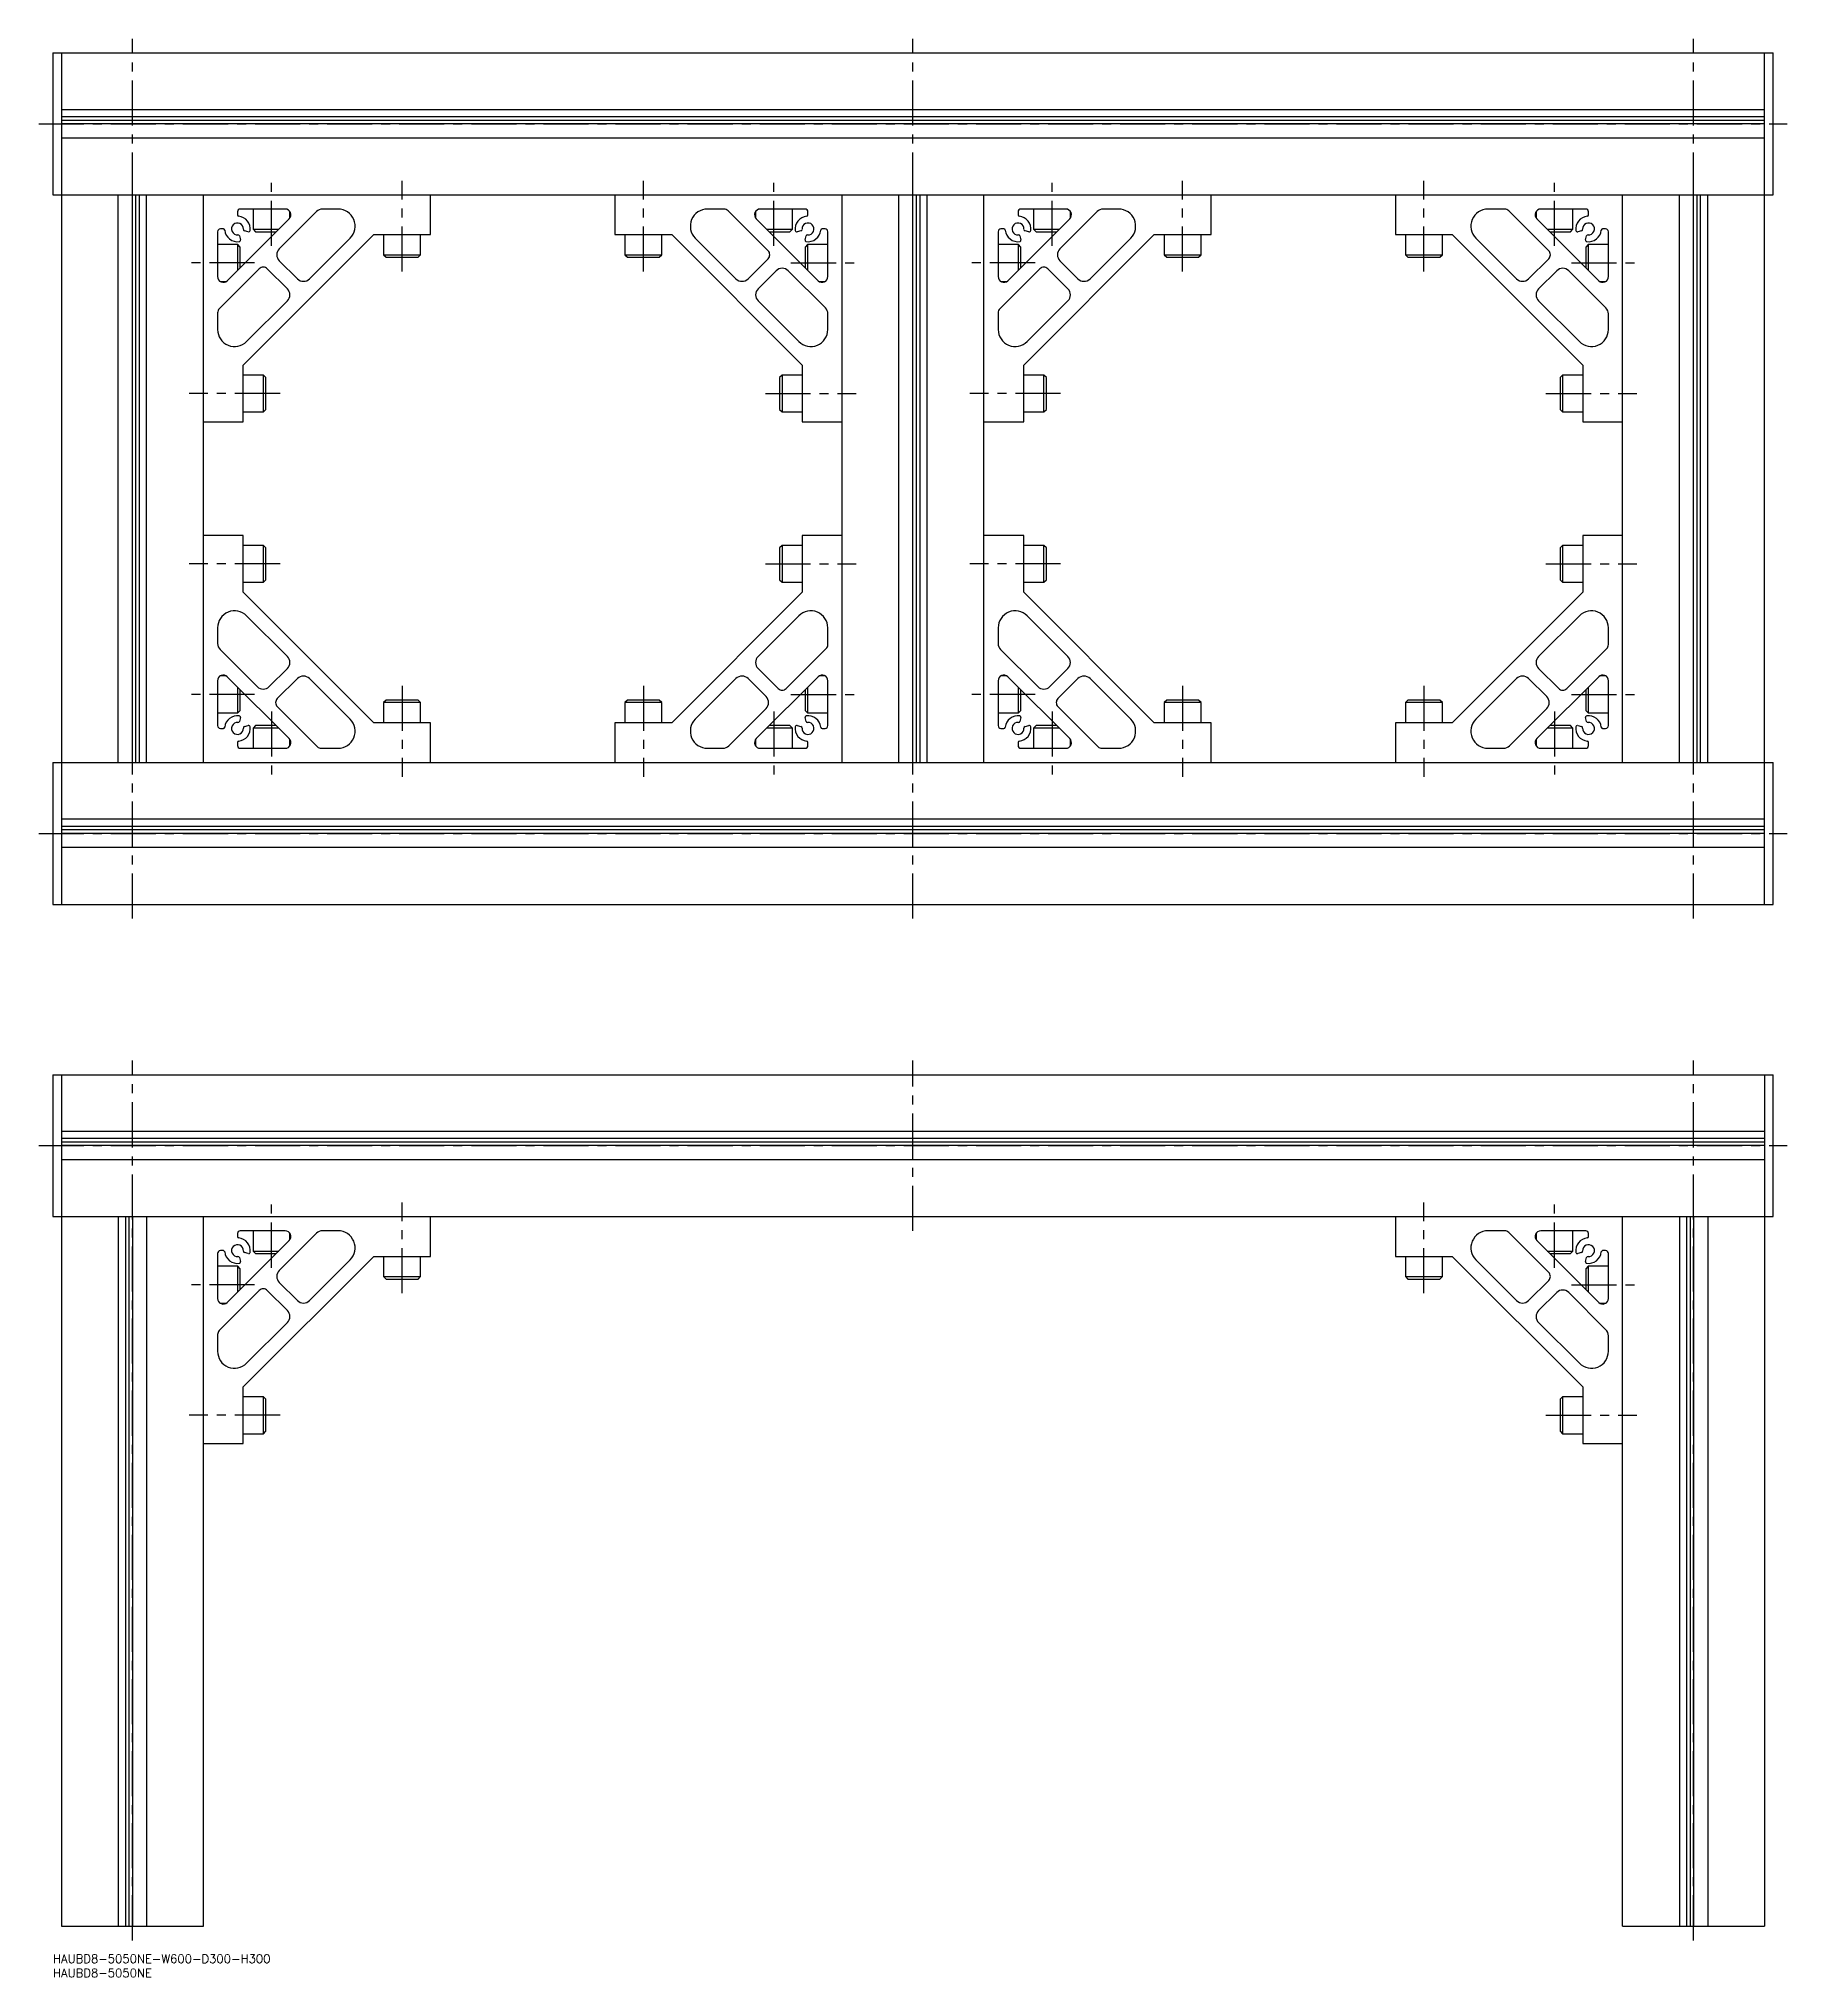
# Model space of a CAD drawing. Extents: x -5 to 1081, y -8 to 675.
# Drawn here: x -5 to 611, y -8 to 675 of the extents above; entities that cross this region are included whole.
import ezdxf

# ---------------------------------------------------------------- set-up
doc = ezdxf.new("R2010")
doc.units = 0
doc.header["$LTSCALE"] = 0.5
doc.linetypes.add('CENTER', pattern=[50.8, 31.75, -6.35, 6.35, -6.35])
for name, color, linetype in [('MSM_CENTER', 1, 'CENTER'), ('MSM_CONTINUOUS', 7, 'CONTINUOUS'), ('MSM_PART_NUMBER', 7, 'CONTINUOUS')]:
    doc.layers.add(name, color=color, linetype=linetype)
doc.styles.get("Standard").update_dxf_attribs({"font": 'txt.shx', "height": 3, "bigfont": 'bigfont.shx'})

# ---------------------------------------------------------------- blocks, each defined once
blk = doc.blocks.new('*U8')
at = {"layer": 'MSM_PART_NUMBER'}
blk.add_text('HAUBD8-5050NE-W600-D300-H300', height=3, dxfattribs=at).set_placement((0, -3))
blk = doc.blocks.new('*U9')
at = {"layer": 'MSM_PART_NUMBER'}
blk.add_text('HAUBD8-5050NE', height=3, dxfattribs=at).set_placement((0, -8))

msp = doc.modelspace()

# ---------------------------------------------------------------- linework, layer by layer
at = {"layer": 'MSM_CENTER'}
for p, q in [((28, 365), (28, 675)), ((303, 365), (303, 675)), ((578, 365), (578, 675)), ((-5, 645), (611, 645)), ((77, 602), (77, 625)), ((123, 593), (123, 625)), ((208, 593), (208, 625)), ((254, 602), (254, 625)), ((352, 602), (352, 625)), ((398, 593), (398, 625)), ((483, 593), (483, 625)), ((529, 602), (529, 625)), ((71, 596), (48, 596)), ((260, 596), (283, 596)), ((346, 596), (323, 596)), ((535, 596), (558, 596)), ((80, 550), (48, 550)), ((251, 550), (283, 550)), ((355, 550), (323, 550)), ((526, 550), (558, 550)), ((80, 490), (48, 490)), ((251, 490), (283, 490)), ((355, 490), (323, 490)), ((526, 490), (558, 490)), ((71, 444), (48, 444)), ((123, 447), (123, 415)), ((208, 447), (208, 415)), ((260, 444), (283, 444)), ((346, 444), (323, 444)), ((398, 447), (398, 415)), ((483, 447), (483, 415)), ((535, 444), (558, 444)), ((77, 438), (77, 415)), ((254, 438), (254, 415)), ((352, 438), (352, 415)), ((529, 438), (529, 415)), ((-5, 395), (611, 395)), ((28, 5), (28, 315)), ((303, 255), (303, 315)), ((578, 5), (578, 315)), ((-5, 285), (611, 285)), ((77, 242), (77, 265)), ((123, 233), (123, 265)), ((483, 233), (483, 265)), ((529, 242), (529, 265)), ((71, 236), (48, 236)), ((535, 236), (558, 236)), ((80, 190), (48, 190)), ((526, 190), (558, 190))]:
    msp.add_line(p, q, dxfattribs=at)
at = {"layer": 'MSM_CONTINUOUS'}
for p, q in [((0, 670), (606, 670)), ((0, 670), (0, 620)), ((3, 670), (3, 370)), ((603, 370), (603, 670)), ((606, 620), (606, 670)), ((603, 650), (3, 650)), ((603, 647.5), (3, 647.5)), ((603, 646.22), (3, 646.22)), ((603, 645), (3, 645)), ((603, 640), (3, 640)), ((0, 620), (606, 620)), ((23, 420), (23, 620)), ((28, 420), (28, 620)), ((29.22, 420), (29.22, 620)), ((30.5, 420), (30.5, 620)), ((33, 420), (33, 620)), ((53, 420), (53, 620)), ((81.82, 615), (66, 615)), ((70.5, 615), (70.5, 607.87)), ((100.45, 615), (94.96, 615)), ((133, 606), (133, 620)), ((198, 620), (198, 606)), ((236.45, 615), (230.55, 615)), ((265, 615), (249.18, 615)), ((260.5, 607.87), (260.5, 615)), ((278, 420), (278, 620)), ((298, 420), (298, 620)), ((303, 420), (303, 620)), ((304.22, 420), (304.22, 620)), ((305.5, 420), (305.5, 620)), ((308, 420), (308, 620)), ((328, 420), (328, 620)), ((356.82, 615), (341, 615)), ((345.5, 615), (345.5, 607.87)), ((375.45, 615), (369.96, 615)), ((408, 606), (408, 620)), ((473, 620), (473, 606)), ((511.45, 615), (505.55, 615)), ((540, 615), (524.18, 615)), ((535.5, 607.87), (535.5, 615)), ((553, 420), (553, 620)), ((573, 420), (573, 620)), ((578, 420), (578, 620)), ((579.22, 420), (579.22, 620)), ((580.5, 420), (580.5, 620)), ((583, 420), (583, 620)), ((60.03, 608), (59, 608)), ((61.41, 589.76), (83.24, 611.59)), ((65, 614), (65, 612.97)), ((92.84, 614.12), (79.75, 601.03)), ((83.5, 611.91), (83.5, 614.09)), ((251.96, 600.32), (237.86, 614.41)), ((247.5, 614.09), (247.5, 611.91)), ((247.76, 611.59), (269.59, 589.76)), ((266, 612.97), (266, 614)), ((272, 608), (270.97, 608)), ((335.03, 608), (334, 608)), ((336.41, 589.76), (358.24, 611.59)), ((340, 614), (340, 612.97)), ((367.84, 614.12), (354.75, 601.03)), ((358.5, 611.91), (358.5, 614.09)), ((526.96, 600.32), (512.86, 614.41)), ((522.5, 614.09), (522.5, 611.91)), ((522.76, 611.59), (544.59, 589.76)), ((541, 612.97), (541, 614)), ((547, 608), (545.97, 608)), ((58, 607), (58, 591.18)), ((65.13, 602.5), (58, 602.5)), ((66, 601.63), (65.13, 602.5)), ((65.13, 593.48), (65.13, 602.5)), ((65.66, 605.54), (66.03, 604.17)), ((66, 594.35), (66, 601.63)), ((67, 559.99), (113.01, 606)), ((68.83, 606.97), (67.46, 607.34)), ((70.5, 607.87), (71.37, 607)), ((70.5, 607.87), (79.52, 607.87)), ((71.37, 607), (78.65, 607)), ((90.36, 590.42), (104.69, 604.76)), ((113.01, 606), (133, 606)), ((116.5, 606), (116.5, 598.87)), ((129.5, 598.87), (129.5, 606)), ((198, 606), (217.99, 606)), ((201.5, 606), (201.5, 598.87)), ((214.5, 598.87), (214.5, 606)), ((217.99, 606), (264, 559.99)), ((226.31, 604.76), (240.64, 590.42)), ((251.48, 607.87), (260.5, 607.87)), ((252.35, 607), (259.63, 607)), ((259.63, 607), (260.5, 607.87)), ((263.54, 607.34), (262.17, 606.97)), ((264.97, 604.17), (265.34, 605.54)), ((265.87, 602.5), (265, 601.63)), ((265, 601.63), (265, 594.35)), ((273, 602.5), (265.87, 602.5)), ((265.87, 602.5), (265.87, 593.48)), ((273, 591.18), (273, 607)), ((333, 607), (333, 591.18)), ((340.13, 602.5), (333, 602.5)), ((341, 601.63), (340.13, 602.5)), ((340.13, 593.48), (340.13, 602.5)), ((340.66, 605.54), (341.03, 604.17)), ((341, 594.35), (341, 601.63)), ((342, 559.99), (388.01, 606)), ((343.83, 606.97), (342.46, 607.34)), ((345.5, 607.87), (346.37, 607)), ((345.5, 607.87), (354.52, 607.87)), ((346.37, 607), (353.65, 607)), ((365.36, 590.42), (379.69, 604.76)), ((388.01, 606), (408, 606)), ((391.5, 606), (391.5, 598.87)), ((404.5, 598.87), (404.5, 606)), ((473, 606), (492.99, 606)), ((476.5, 606), (476.5, 598.87)), ((489.5, 598.87), (489.5, 606)), ((492.99, 606), (539, 559.99)), ((501.31, 604.76), (515.64, 590.42)), ((526.48, 607.87), (535.5, 607.87)), ((527.35, 607), (534.63, 607)), ((534.63, 607), (535.5, 607.87)), ((538.54, 607.34), (537.17, 606.97)), ((539.97, 604.17), (540.34, 605.54)), ((540.87, 602.5), (540, 601.63)), ((540, 601.63), (540, 594.35)), ((548, 602.5), (540.87, 602.5)), ((540.87, 602.5), (540.87, 593.48)), ((548, 591.18), (548, 607)), ((79.75, 596.79), (86.11, 590.42)), ((116.5, 598.87), (117.37, 598)), ((116.5, 598.87), (129.5, 598.87)), ((117.37, 598), (128.63, 598)), ((128.63, 598), (129.5, 598.87)), ((201.5, 598.87), (202.37, 598)), ((201.5, 598.87), (214.5, 598.87)), ((202.37, 598), (213.63, 598)), ((213.63, 598), (214.5, 598.87)), ((244.89, 590.42), (251.96, 597.49)), ((354.75, 596.79), (361.11, 590.42)), ((391.5, 598.87), (392.37, 598)), ((391.5, 598.87), (404.5, 598.87)), ((392.37, 598), (403.63, 598)), ((403.63, 598), (404.5, 598.87)), ((476.5, 598.87), (477.37, 598)), ((476.5, 598.87), (489.5, 598.87)), ((477.37, 598), (488.63, 598)), ((488.63, 598), (489.5, 598.87)), ((519.89, 590.42), (526.96, 597.49)), ((72.68, 593.96), (58.59, 579.86)), ((58.91, 589.5), (61.09, 589.5)), ((82.58, 586.89), (75.51, 593.96)), ((254.79, 593.25), (248.42, 586.89)), ((272.12, 580.16), (259.03, 593.25)), ((269.91, 589.5), (272.09, 589.5)), ((347.68, 593.96), (333.59, 579.86)), ((333.91, 589.5), (336.09, 589.5)), ((357.58, 586.89), (350.51, 593.96)), ((529.79, 593.25), (523.42, 586.89)), ((547.12, 580.16), (534.03, 593.25)), ((544.91, 589.5), (547.09, 589.5)), ((68.24, 568.31), (82.58, 582.64)), ((248.42, 582.64), (262.76, 568.31)), ((343.24, 568.31), (357.58, 582.64)), ((523.42, 582.64), (537.76, 568.31)), ((58, 578.45), (58, 572.55)), ((273, 572.55), (273, 578.04)), ((333, 578.45), (333, 572.55)), ((548, 572.55), (548, 578.04)), ((67, 540), (67, 559.99)), ((74.13, 556.5), (67, 556.5)), ((75, 555.63), (74.13, 556.5)), ((74.13, 543.5), (74.13, 556.5)), ((75, 544.37), (75, 555.63)), ((256.87, 556.5), (256, 555.63)), ((256, 555.63), (256, 544.37)), ((264, 556.5), (256.87, 556.5)), ((256.87, 556.5), (256.87, 543.5)), ((264, 559.99), (264, 540)), ((342, 540), (342, 559.99)), ((349.13, 556.5), (342, 556.5)), ((350, 555.63), (349.13, 556.5)), ((349.13, 543.5), (349.13, 556.5)), ((350, 544.37), (350, 555.63)), ((531.87, 556.5), (531, 555.63)), ((531, 555.63), (531, 544.37)), ((539, 556.5), (531.87, 556.5)), ((531.87, 556.5), (531.87, 543.5)), ((539, 559.99), (539, 540)), ((53, 540), (67, 540)), ((67, 543.5), (74.13, 543.5)), ((74.13, 543.5), (75, 544.37)), ((256, 544.37), (256.87, 543.5)), ((256.87, 543.5), (264, 543.5)), ((264, 540), (278, 540)), ((328, 540), (342, 540)), ((342, 543.5), (349.13, 543.5)), ((349.13, 543.5), (350, 544.37)), ((531, 544.37), (531.87, 543.5)), ((531.87, 543.5), (539, 543.5)), ((539, 540), (553, 540)), ((67, 500), (53, 500)), ((67, 480.01), (67, 500)), ((278, 500), (264, 500)), ((264, 500), (264, 480.01)), ((342, 500), (328, 500)), ((342, 480.01), (342, 500)), ((553, 500), (539, 500)), ((539, 500), (539, 480.01)), ((74.13, 496.5), (67, 496.5)), ((75, 495.63), (74.13, 496.5)), ((74.13, 483.5), (74.13, 496.5)), ((75, 484.37), (75, 495.63)), ((256.87, 496.5), (256, 495.63)), ((256, 495.63), (256, 484.37)), ((264, 496.5), (256.87, 496.5)), ((256.87, 496.5), (256.87, 483.5)), ((349.13, 496.5), (342, 496.5)), ((350, 495.63), (349.13, 496.5)), ((349.13, 483.5), (349.13, 496.5)), ((350, 484.37), (350, 495.63)), ((531.87, 496.5), (531, 495.63)), ((531, 495.63), (531, 484.37)), ((539, 496.5), (531.87, 496.5)), ((531.87, 496.5), (531.87, 483.5)), ((67, 483.5), (74.13, 483.5)), ((113.01, 434), (67, 480.01)), ((74.13, 483.5), (75, 484.37)), ((264, 480.01), (217.99, 434)), ((256, 484.37), (256.87, 483.5)), ((256.87, 483.5), (264, 483.5)), ((342, 483.5), (349.13, 483.5)), ((388.01, 434), (342, 480.01)), ((349.13, 483.5), (350, 484.37)), ((539, 480.01), (492.99, 434)), ((531, 484.37), (531.87, 483.5)), ((531.87, 483.5), (539, 483.5)), ((82.58, 457.36), (68.24, 471.69)), ((262.76, 471.69), (248.42, 457.36)), ((357.58, 457.36), (343.24, 471.69)), ((537.76, 471.69), (523.42, 457.36)), ((58, 467.45), (58, 461.96)), ((273, 461.55), (273, 467.45)), ((333, 467.45), (333, 461.96)), ((548, 461.55), (548, 467.45)), ((58.88, 459.84), (71.97, 446.75)), ((258.32, 446.04), (272.41, 460.14)), ((333.88, 459.84), (346.97, 446.75)), ((533.32, 446.04), (547.41, 460.14)), ((76.21, 446.75), (82.58, 453.11)), ((248.42, 453.11), (255.49, 446.04)), ((351.21, 446.75), (357.58, 453.11)), ((523.42, 453.11), (530.49, 446.04)), ((58, 448.82), (58, 433)), ((61.09, 450.5), (58.91, 450.5)), ((83.24, 428.41), (61.41, 450.24)), ((65.13, 437.5), (65.13, 446.52)), ((66, 438.37), (66, 445.65)), ((86.11, 449.58), (79.04, 442.51)), ((104.69, 435.24), (90.36, 449.58)), ((240.64, 449.58), (226.31, 435.24)), ((251.25, 443.21), (244.89, 449.58)), ((269.59, 450.24), (247.76, 428.41)), ((265, 445.65), (265, 438.37)), ((265.87, 446.52), (265.87, 437.5)), ((272.09, 450.5), (269.91, 450.5)), ((273, 433), (273, 448.82)), ((333, 448.82), (333, 433)), ((336.09, 450.5), (333.91, 450.5)), ((358.24, 428.41), (336.41, 450.24)), ((340.13, 437.5), (340.13, 446.52)), ((341, 438.37), (341, 445.65)), ((361.11, 449.58), (354.04, 442.51)), ((379.69, 435.24), (365.36, 449.58)), ((515.64, 449.58), (501.31, 435.24)), ((526.25, 443.21), (519.89, 449.58)), ((544.59, 450.24), (522.76, 428.41)), ((540, 445.65), (540, 438.37)), ((540.87, 446.52), (540.87, 437.5)), ((547.09, 450.5), (544.91, 450.5)), ((548, 433), (548, 448.82)), ((58, 437.5), (65.13, 437.5)), ((65.13, 437.5), (66, 438.37)), ((79.04, 439.68), (93.14, 425.59)), ((117.37, 442), (116.5, 441.13)), ((116.5, 441.13), (116.5, 434)), ((129.5, 441.13), (116.5, 441.13)), ((128.63, 442), (117.37, 442)), ((129.5, 441.13), (128.63, 442)), ((129.5, 434), (129.5, 441.13)), ((202.37, 442), (201.5, 441.13)), ((201.5, 441.13), (201.5, 434)), ((214.5, 441.13), (201.5, 441.13)), ((213.63, 442), (202.37, 442)), ((214.5, 441.13), (213.63, 442)), ((214.5, 434), (214.5, 441.13)), ((238.16, 425.88), (251.25, 438.97)), ((265, 438.37), (265.87, 437.5)), ((265.87, 437.5), (273, 437.5)), ((333, 437.5), (340.13, 437.5)), ((340.13, 437.5), (341, 438.37)), ((354.04, 439.68), (368.14, 425.59)), ((392.37, 442), (391.5, 441.13)), ((391.5, 441.13), (391.5, 434)), ((404.5, 441.13), (391.5, 441.13)), ((403.63, 442), (392.37, 442)), ((404.5, 441.13), (403.63, 442)), ((404.5, 434), (404.5, 441.13)), ((477.37, 442), (476.5, 441.13)), ((476.5, 441.13), (476.5, 434)), ((489.5, 441.13), (476.5, 441.13)), ((488.63, 442), (477.37, 442)), ((489.5, 441.13), (488.63, 442)), ((489.5, 434), (489.5, 441.13)), ((513.16, 425.88), (526.25, 438.97)), ((540, 438.37), (540.87, 437.5)), ((540.87, 437.5), (548, 437.5)), ((59, 432), (60.03, 432)), ((66.03, 435.83), (65.66, 434.46)), ((67.46, 432.66), (68.83, 433.03)), ((71.37, 433), (70.5, 432.13)), ((70.5, 432.13), (70.5, 425)), ((79.52, 432.13), (70.5, 432.13)), ((78.65, 433), (71.37, 433)), ((133, 434), (113.01, 434)), ((133, 420), (133, 434)), ((198, 434), (198, 420)), ((217.99, 434), (198, 434)), ((260.5, 432.13), (251.48, 432.13)), ((259.63, 433), (252.35, 433)), ((260.5, 432.13), (259.63, 433)), ((260.5, 425), (260.5, 432.13)), ((262.17, 433.03), (263.54, 432.66)), ((265.34, 434.46), (264.97, 435.83)), ((270.97, 432), (272, 432)), ((334, 432), (335.03, 432)), ((341.03, 435.83), (340.66, 434.46)), ((342.46, 432.66), (343.83, 433.03)), ((346.37, 433), (345.5, 432.13)), ((345.5, 432.13), (345.5, 425)), ((354.52, 432.13), (345.5, 432.13)), ((353.65, 433), (346.37, 433)), ((408, 434), (388.01, 434)), ((408, 420), (408, 434)), ((473, 434), (473, 420)), ((492.99, 434), (473, 434)), ((535.5, 432.13), (526.48, 432.13)), ((534.63, 433), (527.35, 433)), ((535.5, 432.13), (534.63, 433)), ((535.5, 425), (535.5, 432.13)), ((537.17, 433.03), (538.54, 432.66)), ((540.34, 434.46), (539.97, 435.83)), ((545.97, 432), (547, 432)), ((65, 427.03), (65, 426)), ((66, 425), (81.82, 425)), ((83.5, 425.91), (83.5, 428.09)), ((94.55, 425), (100.45, 425)), ((230.55, 425), (236.04, 425)), ((247.5, 428.09), (247.5, 425.91)), ((249.18, 425), (265, 425)), ((266, 426), (266, 427.03)), ((340, 427.03), (340, 426)), ((341, 425), (356.82, 425)), ((358.5, 425.91), (358.5, 428.09)), ((369.55, 425), (375.45, 425)), ((505.55, 425), (511.04, 425)), ((522.5, 428.09), (522.5, 425.91)), ((524.18, 425), (540, 425)), ((541, 426), (541, 427.03)), ((0, 420), (606, 420)), ((0, 420), (0, 370)), ((606, 370), (606, 420)), ((603, 400), (3, 400)), ((603, 397.5), (3, 397.5)), ((603, 396.22), (3, 396.22)), ((603, 395), (3, 395)), ((603, 390), (3, 390)), ((0, 370), (606, 370)), ((0, 310), (606, 310)), ((0, 310), (0, 260)), ((3, 310), (3, 10)), ((603, 310), (603, 10)), ((606, 260), (606, 310)), ((603, 290), (3, 290)), ((603, 287.5), (3, 287.5)), ((603, 286.22), (3, 286.22)), ((603, 285), (3, 285)), ((603, 280), (3, 280)), ((0, 260), (606, 260)), ((23, 260), (23, 10)), ((25.5, 260), (25.5, 10)), ((26.78, 260), (26.78, 10)), ((28, 260), (28, 10)), ((33, 260), (33, 10)), ((53, 10), (53, 260)), ((133, 246), (133, 260)), ((473, 260), (473, 246)), ((553, 10), (553, 260)), ((573, 260), (573, 10)), ((575.5, 260), (575.5, 10)), ((576.78, 260), (576.78, 10)), ((578, 260), (578, 10)), ((583, 260), (583, 10)), ((65, 254), (65, 252.97)), ((81.82, 255), (66, 255)), ((70.5, 255), (70.5, 247.87)), ((92.84, 254.12), (79.75, 241.03)), ((83.5, 251.91), (83.5, 254.09)), ((100.45, 255), (94.96, 255)), ((511.45, 255), (505.55, 255)), ((526.96, 240.32), (512.86, 254.41)), ((522.5, 254.09), (522.5, 251.91)), ((540, 255), (524.18, 255)), ((535.5, 247.87), (535.5, 255)), ((541, 252.97), (541, 254)), ((58, 247), (58, 231.18)), ((60.03, 248), (59, 248)), ((61.41, 229.76), (83.24, 251.59)), ((67, 199.99), (113.01, 246)), ((68.83, 246.97), (67.46, 247.34)), ((70.5, 247.87), (71.37, 247)), ((70.5, 247.87), (79.52, 247.87)), ((71.37, 247), (78.65, 247)), ((113.01, 246), (133, 246)), ((116.5, 246), (116.5, 238.87)), ((129.5, 238.87), (129.5, 246)), ((473, 246), (492.99, 246)), ((476.5, 246), (476.5, 238.87)), ((489.5, 238.87), (489.5, 246)), ((492.99, 246), (539, 199.99)), ((522.76, 251.59), (544.59, 229.76)), ((526.48, 247.87), (535.5, 247.87)), ((527.35, 247), (534.63, 247)), ((534.63, 247), (535.5, 247.87)), ((538.54, 247.34), (537.17, 246.97)), ((547, 248), (545.97, 248)), ((548, 231.18), (548, 247)), ((65.13, 242.5), (58, 242.5)), ((66, 241.63), (65.13, 242.5)), ((65.13, 233.48), (65.13, 242.5)), ((65.66, 245.54), (66.03, 244.17)), ((66, 234.35), (66, 241.63)), ((90.36, 230.42), (104.69, 244.76)), ((501.31, 244.76), (515.64, 230.42)), ((539.97, 244.17), (540.34, 245.54)), ((540.87, 242.5), (540, 241.63)), ((540, 241.63), (540, 234.35)), ((548, 242.5), (540.87, 242.5)), ((540.87, 242.5), (540.87, 233.48)), ((72.68, 233.96), (58.59, 219.86)), ((82.58, 226.89), (75.51, 233.96)), ((79.75, 236.79), (86.11, 230.42)), ((116.5, 238.87), (117.37, 238)), ((116.5, 238.87), (129.5, 238.87)), ((117.37, 238), (128.63, 238)), ((128.63, 238), (129.5, 238.87)), ((476.5, 238.87), (477.37, 238)), ((476.5, 238.87), (489.5, 238.87)), ((477.37, 238), (488.63, 238)), ((488.63, 238), (489.5, 238.87)), ((519.89, 230.42), (526.96, 237.49)), ((529.79, 233.25), (523.42, 226.89)), ((547.12, 220.16), (534.03, 233.25)), ((58.91, 229.5), (61.09, 229.5)), ((544.91, 229.5), (547.09, 229.5)), ((68.24, 208.31), (82.58, 222.64)), ((523.42, 222.64), (537.76, 208.31)), ((58, 218.45), (58, 212.55)), ((548, 212.55), (548, 218.04)), ((67, 180), (67, 199.99)), ((539, 199.99), (539, 180)), ((74.13, 196.5), (67, 196.5)), ((75, 195.63), (74.13, 196.5)), ((74.13, 183.5), (74.13, 196.5)), ((75, 184.37), (75, 195.63)), ((531.87, 196.5), (531, 195.63)), ((531, 195.63), (531, 184.37)), ((539, 196.5), (531.87, 196.5)), ((531.87, 196.5), (531.87, 183.5)), ((53, 180), (67, 180)), ((67, 183.5), (74.13, 183.5)), ((74.13, 183.5), (75, 184.37)), ((531, 184.37), (531.87, 183.5)), ((531.87, 183.5), (539, 183.5)), ((539, 180), (553, 180)), ((3, 10), (53, 10)), ((553, 10), (603, 10))]:
    msp.add_line(p, q, dxfattribs=at)
for centre, radius, start, end in [((66, 614), 1, 90, 180), ((81.82, 613), 2, 315, 90), ((94.96, 612), 3, 90, 135), ((100.45, 609), 6, 315, 90), ((230.55, 609), 6, 90, 225), ((236.45, 613), 2, 45, 90), ((249.18, 613), 2, 90, 225), ((265, 614), 1, 0, 90), ((341, 614), 1, 90, 180), ((356.82, 613), 2, 315, 90), ((369.96, 612), 3, 90, 135), ((375.45, 609), 6, 315, 90), ((505.55, 609), 6, 90, 225), ((511.45, 613), 2, 45, 90), ((524.18, 613), 2, 90, 225), ((540, 614), 1, 0, 90), ((59, 607), 1, 90, 180), ((60.03, 607.5), 0.5, 5.73917, 90), ((65, 608), 2.1, 356.08695, 273.91305), ((65.5, 612.97), 0.5, 180, 264.2608), ((65, 608), 4.5, 352.18101, 84.26083), ((266, 608), 4.5, 95.73917, 187.8202), ((266, 608), 2.1, 266.08695, 183.91305), ((265.5, 612.97), 0.5, 275.73917, 0), ((270.97, 607.5), 0.5, 90, 174.2608), ((272, 607), 1, 0, 90), ((334, 607), 1, 90, 180), ((335.03, 607.5), 0.5, 5.73917, 90), ((340, 608), 2.1, 356.08695, 273.91305), ((340.5, 612.97), 0.5, 180, 264.2608), ((340, 608), 4.5, 352.18101, 84.26083), ((541, 608), 4.5, 95.73917, 187.8202), ((541, 608), 2.1, 266.08695, 183.91305), ((540.5, 612.97), 0.5, 275.73917, 0), ((545.97, 607.5), 0.5, 90, 174.2608), ((547, 607), 1, 0, 90), ((65, 608), 4.5, 185.73917, 277.8202), ((65.18, 605.41), 0.5, 15.00168, 93.91305), ((65.54, 604.04), 0.5, 277.82023, 15.00168), ((67.59, 607.82), 0.5, 176.08693, 255.00168), ((68.96, 607.46), 0.5, 255.00168, 352.18101), ((262.04, 607.46), 0.5, 187.82023, 285.00168), ((263.41, 607.82), 0.5, 285.00168, 3.91305), ((265.46, 604.04), 0.5, 165.00168, 262.18101), ((265.82, 605.41), 0.5, 86.08693, 165.00168), ((266, 608), 4.5, 262.18101, 354.26083), ((340, 608), 4.5, 185.73917, 277.8202), ((340.18, 605.41), 0.5, 15.00168, 93.91305), ((340.54, 604.04), 0.5, 277.82023, 15.00168), ((342.59, 607.82), 0.5, 176.08693, 255.00168), ((343.96, 607.46), 0.5, 255.00168, 352.18101), ((537.04, 607.46), 0.5, 187.82023, 285.00168), ((538.41, 607.82), 0.5, 285.00168, 3.91305), ((540.46, 604.04), 0.5, 165.00168, 262.18101), ((540.82, 605.41), 0.5, 86.08693, 165.00168), ((541, 608), 4.5, 262.18101, 354.26083), ((74.09, 592.54), 2, 44.99972, 135), ((81.87, 598.91), 3, 135, 224.99972), ((250.54, 598.91), 2, 314.99972, 45), ((349.09, 592.54), 2, 44.99972, 135), ((356.87, 598.91), 3, 135, 224.99972), ((525.54, 598.91), 2, 314.99972, 45), ((60, 591.18), 2, 180, 315), ((88.24, 592.54), 3, 224.99972, 315), ((242.76, 592.54), 3, 225, 314.99972), ((256.91, 591.13), 3, 45, 134.99972), ((271, 591.18), 2, 225, 0), ((335, 591.18), 2, 180, 315), ((363.24, 592.54), 3, 224.99972, 315), ((517.76, 592.54), 3, 225, 314.99972), ((531.91, 591.13), 3, 45, 134.99972), ((546, 591.18), 2, 225, 0), ((80.46, 584.76), 3, 315, 44.99972), ((250.54, 584.76), 3, 134.99972, 225), ((355.46, 584.76), 3, 315, 44.99972), ((525.54, 584.76), 3, 134.99972, 225), ((60, 578.45), 2, 135, 180), ((270, 578.04), 3, 0, 45), ((335, 578.45), 2, 135, 180), ((545, 578.04), 3, 0, 45), ((64, 572.55), 6, 180, 315), ((267, 572.55), 6, 225, 0), ((339, 572.55), 6, 180, 315), ((542, 572.55), 6, 225, 0), ((64, 467.45), 6, 45, 180), ((267, 467.45), 6, 360, 135), ((339, 467.45), 6, 45, 180), ((542, 467.45), 6, 360, 135), ((61, 461.96), 3, 180, 225), ((271, 461.55), 2, 315, 0), ((336, 461.96), 3, 180, 225), ((546, 461.55), 2, 315, 0), ((60, 448.82), 2, 45, 180), ((80.46, 455.24), 3, 314.99972, 45), ((250.54, 455.24), 3, 135, 224.99972), ((271, 448.82), 2, 0, 135), ((335, 448.82), 2, 45, 180), ((355.46, 455.24), 3, 314.99972, 45), ((525.54, 455.24), 3, 135, 224.99972), ((546, 448.82), 2, 0, 135), ((74.09, 448.87), 3, 225, 314.99972), ((88.24, 447.46), 3, 45, 134.99972), ((242.76, 447.46), 3, 44.99972, 135), ((256.91, 447.46), 2, 224.99972, 315), ((349.09, 448.87), 3, 225, 314.99972), ((363.24, 447.46), 3, 45, 134.99972), ((517.76, 447.46), 3, 44.99972, 135), ((531.91, 447.46), 2, 224.99972, 315), ((80.46, 441.09), 2, 134.99972, 225), ((249.13, 441.09), 3, 315, 44.99972), ((355.46, 441.09), 2, 134.99972, 225), ((524.13, 441.09), 3, 315, 44.99972), ((59, 433), 1, 180, 270), ((60.03, 432.5), 0.5, 270, 354.2608), ((65, 432), 4.5, 82.18101, 174.26083), ((65, 432), 2.1, 86.08695, 3.91305), ((65.18, 434.59), 0.5, 266.08693, 345.00168), ((65, 432), 4.5, 275.73917, 7.8202), ((65.54, 435.96), 0.5, 345.00168, 82.18101), ((67.59, 432.18), 0.5, 105.00168, 183.91305), ((68.96, 432.54), 0.5, 7.82023, 105.00168), ((100.45, 431), 6, 270, 45), ((230.55, 431), 6, 135, 270), ((266, 432), 4.5, 172.18101, 264.26083), ((262.04, 432.54), 0.5, 75.00168, 172.18101), ((263.41, 432.18), 0.5, 356.08693, 75.00168), ((266, 432), 2.1, 176.08695, 93.91305), ((265.46, 435.96), 0.5, 97.82023, 195.00168), ((265.82, 434.59), 0.5, 195.00168, 273.91305), ((266, 432), 4.5, 5.73917, 97.8202), ((270.97, 432.5), 0.5, 185.73917, 270), ((272, 433), 1, 270, 0), ((334, 433), 1, 180, 270), ((335.03, 432.5), 0.5, 270, 354.2608), ((340, 432), 4.5, 82.18101, 174.26083), ((340, 432), 2.1, 86.08695, 3.91305), ((340.18, 434.59), 0.5, 266.08693, 345.00168), ((340, 432), 4.5, 275.73917, 7.8202), ((340.54, 435.96), 0.5, 345.00168, 82.18101), ((342.59, 432.18), 0.5, 105.00168, 183.91305), ((343.96, 432.54), 0.5, 7.82023, 105.00168), ((375.45, 431), 6, 270, 45), ((505.55, 431), 6, 135, 270), ((541, 432), 4.5, 172.18101, 264.26083), ((537.04, 432.54), 0.5, 75.00168, 172.18101), ((538.41, 432.18), 0.5, 356.08693, 75.00168), ((541, 432), 2.1, 176.08695, 93.91305), ((540.46, 435.96), 0.5, 97.82023, 195.00168), ((540.82, 434.59), 0.5, 195.00168, 273.91305), ((541, 432), 4.5, 5.73917, 97.8202), ((545.97, 432.5), 0.5, 185.73917, 270), ((547, 433), 1, 270, 0), ((65.5, 427.03), 0.5, 95.73917, 180), ((66, 426), 1, 180, 270), ((81.82, 427), 2, 270, 45), ((94.55, 427), 2, 225, 270), ((236.04, 428), 3, 270, 315), ((249.18, 427), 2, 135, 270), ((265, 426), 1, 270, 0), ((265.5, 427.03), 0.5, 0, 84.2608), ((340.5, 427.03), 0.5, 95.73917, 180), ((341, 426), 1, 180, 270), ((356.82, 427), 2, 270, 45), ((369.55, 427), 2, 225, 270), ((511.04, 428), 3, 270, 315), ((524.18, 427), 2, 135, 270), ((540, 426), 1, 270, 0), ((540.5, 427.03), 0.5, 0, 84.2608), ((66, 254), 1, 90, 180), ((65.5, 252.97), 0.5, 180, 264.2608), ((81.82, 253), 2, 315, 90), ((94.96, 252), 3, 90, 135), ((100.45, 249), 6, 315, 90), ((505.55, 249), 6, 90, 225), ((511.45, 253), 2, 45, 90), ((524.18, 253), 2, 90, 225), ((540, 254), 1, 0, 90), ((540.5, 252.97), 0.5, 275.73917, 0), ((59, 247), 1, 90, 180), ((60.03, 247.5), 0.5, 5.73917, 90), ((65, 248), 4.5, 185.73917, 277.8202), ((65, 248), 2.1, 356.08695, 273.91305), ((65.18, 245.41), 0.5, 15.00168, 93.91305), ((65, 248), 4.5, 352.18101, 84.26083), ((67.59, 247.82), 0.5, 176.08693, 255.00168), ((68.96, 247.46), 0.5, 255.00168, 352.18101), ((541, 248), 4.5, 95.73917, 187.8202), ((537.04, 247.46), 0.5, 187.82023, 285.00168), ((538.41, 247.82), 0.5, 285.00168, 3.91305), ((541, 248), 2.1, 266.08695, 183.91305), ((540.82, 245.41), 0.5, 86.08693, 165.00168), ((541, 248), 4.5, 262.18101, 354.26083), ((545.97, 247.5), 0.5, 90, 174.2608), ((547, 247), 1, 0, 90), ((65.54, 244.04), 0.5, 277.82023, 15.00168), ((81.87, 238.91), 3, 135, 224.99972), ((525.54, 238.91), 2, 314.99972, 45), ((540.46, 244.04), 0.5, 165.00168, 262.18101), ((74.09, 232.54), 2, 44.99972, 135), ((531.91, 231.13), 3, 45, 134.99972), ((60, 231.18), 2, 180, 315), ((80.46, 224.76), 3, 315, 44.99972), ((88.24, 232.54), 3, 224.99972, 315), ((517.76, 232.54), 3, 225, 314.99972), ((525.54, 224.76), 3, 134.99972, 225), ((546, 231.18), 2, 225, 0), ((60, 218.45), 2, 135, 180), ((545, 218.04), 3, 0, 45), ((64, 212.55), 6, 180, 315), ((542, 212.55), 6, 225, 0)]:
    msp.add_arc(centre, radius, start, end, dxfattribs=at)

# ---------------------------------------------------------------- block references
for name in ['*U8', '*U9']:
    msp.add_blockref(name, (0, 0), dxfattribs=at)

doc.saveas('drawing.dxf')
